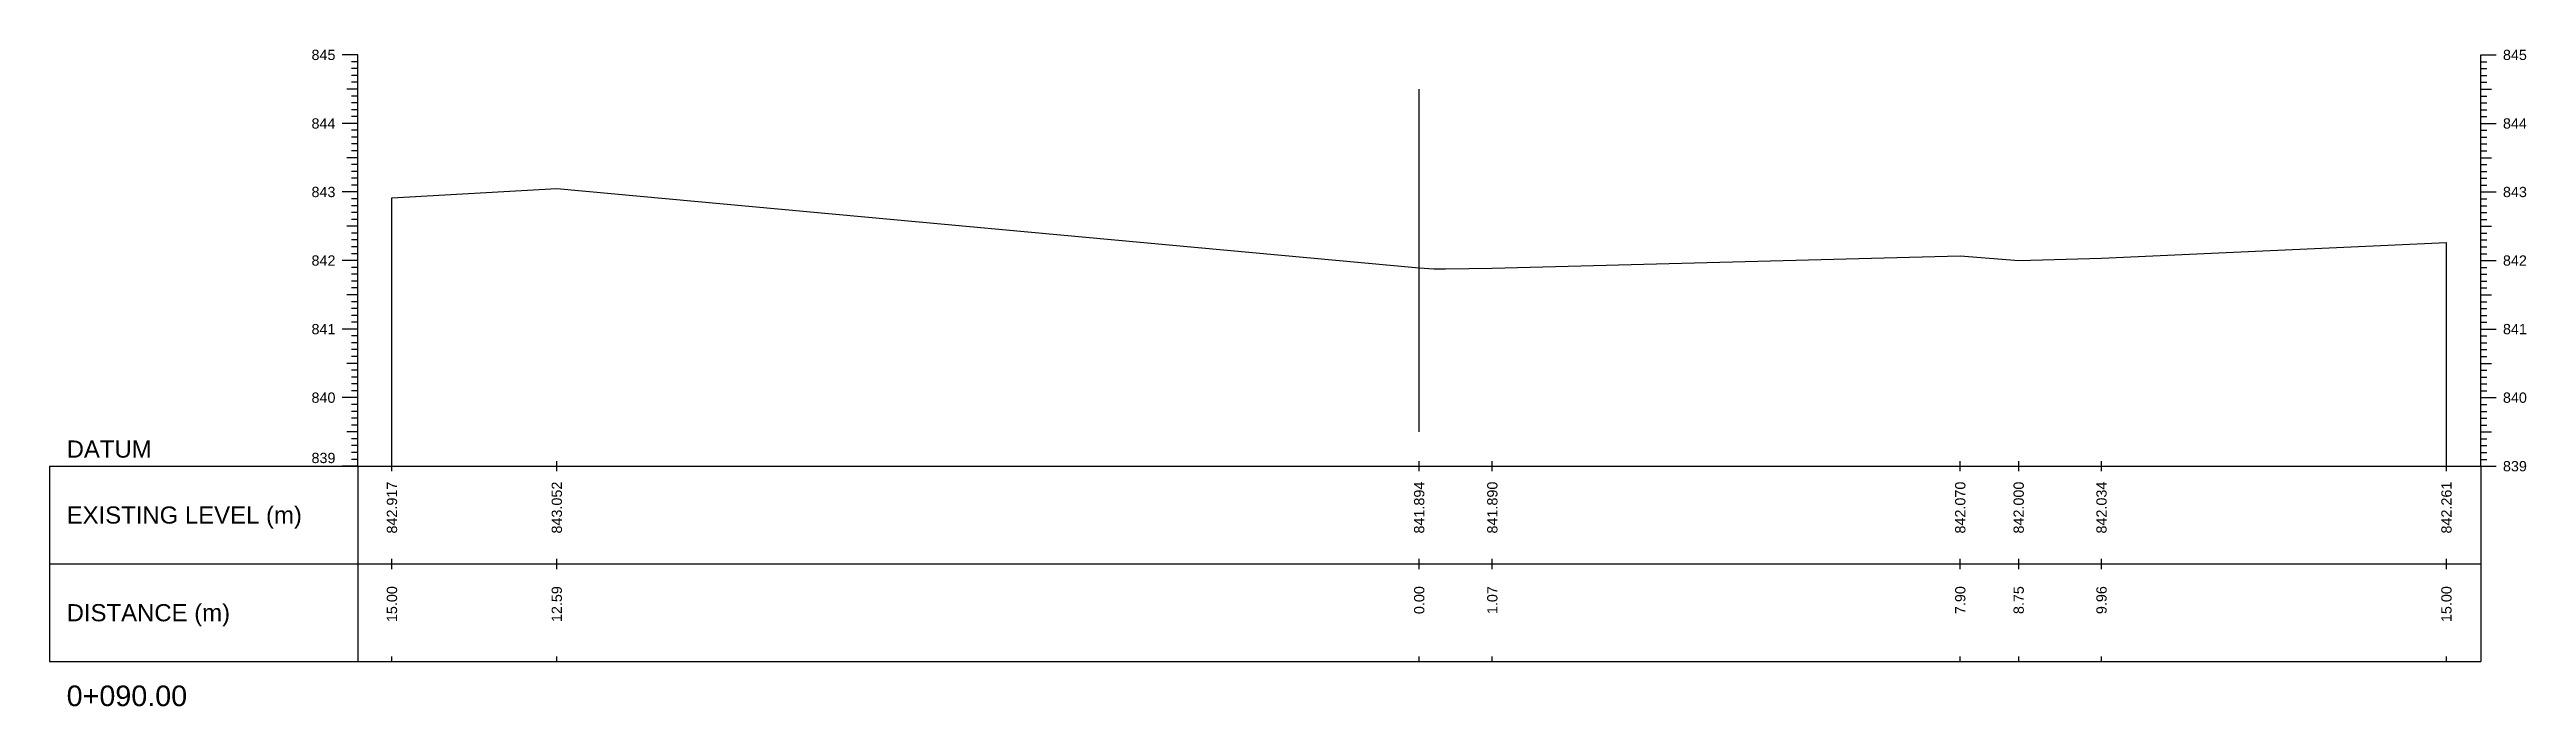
# Model space of a CAD drawing. Header units: millimetres. Extents: x 2757 to 35141, y 547 to 28513.
# Drawn here: x 29929.4 to 30291, y 25750.7 to 25846.6 of the extents above; entities that cross this region are included whole.
import ezdxf
from ezdxf.enums import TextEntityAlignment as Align

# ---------------------------------------------------------------- set-up
doc = ezdxf.new("R2010")
doc.units = ezdxf.units.MM
for name, color, linetype in [('CL', 4, 'Continuous'), ('CS_Drawing', 7, 'Continuous'), ('GL', 3, 'Continuous')]:
    doc.layers.add(name, color=color, linetype=linetype)
doc.styles.get("Standard").update_dxf_attribs({"font": 'arial.ttf'})

msp = doc.modelspace()

# ---------------------------------------------------------------- texts
at = {"layer": 'CS_Drawing'}
for s, p in [('845', (29971.10008, 25845.79126)), ('844', (29971.10008, 25835.79126)), ('843', (29971.10008, 25825.79126)), ('842', (29971.10008, 25815.79126)), ('841', (29971.10008, 25805.79126)), ('840', (29971.10008, 25795.79126))]:
    msp.add_text(s, height=1.5, dxfattribs=at).set_placement(p, align=Align.MIDDLE_RIGHT)
for s, height, p in [('845', 1.5, (30287.60008, 25845.79126)), ('844', 1.5, (30287.60008, 25835.79126)), ('843', 1.5, (30287.60008, 25825.79126)), ('842', 1.5, (30287.60008, 25815.79126)), ('841', 1.5, (30287.60008, 25805.79126)), ('840', 1.5, (30287.60008, 25795.79126)), ('DATUM', 2.5, (29931.85008, 25788.29126)), ('839', 1.5, (30287.60008, 25785.79126)), ('839', 1.5, (30287.60008, 25785.79126)), ('EXISTING LEVEL (m)', 2.5, (29931.85008, 25778.66626)), ('DISTANCE (m)', 2.5, (29931.85008, 25764.41626)), ('0+090.00', 3, (29931.85008, 25752.29126))]:
    msp.add_text(s, height=height, dxfattribs=at).set_placement(p, align=Align.MIDDLE_LEFT)
msp.add_text('839', height=1.5, dxfattribs=at).set_placement((29971.10008, 25786.24126), align=Align.RIGHT)
for s, p in [('842.917', (29979.35008, 25783.54126)), ('843.052', (30003.4192, 25783.54126)), ('841.894', (30129.35008, 25783.54126)), ('841.890', (30140.02777, 25783.54126)), ('842.070', (30208.3572, 25783.54126)), ('842.000', (30216.88687, 25783.54126)), ('842.034', (30228.98142, 25783.54126)), ('842.261', (30279.35008, 25783.54126)), ('15.00', (29979.35008, 25768.29126)), ('12.59', (30003.4192, 25768.29126)), ('0.00', (30129.35008, 25768.29126)), ('1.07', (30140.02777, 25768.29126)), ('7.90', (30208.3572, 25768.29126)), ('8.75', (30216.88687, 25768.29126)), ('9.96', (30228.98142, 25768.29126)), ('15.00', (30279.35008, 25768.29126))]:
    msp.add_text(s, height=1.5, rotation=90, dxfattribs=at).set_placement(p, align=Align.MIDDLE_RIGHT)

# ---------------------------------------------------------------- linework, layer by layer
at = {"layer": 'CL', "ltscale": 10}
msp.add_line((30129.35008, 25790.79126), (30129.35008, 25840.79126), dxfattribs=at)
at = {"layer": 'CS_Drawing'}
for p, q in [((29974.35008, 25845.79126), (29972.10008, 25845.79126)), ((29974.35008, 25845.79126), (29972.77508, 25845.79126)), ((29974.35008, 25845.79126), (29973.45008, 25845.79126)), ((29974.35008, 25844.79126), (29973.45008, 25844.79126)), ((29974.35008, 25843.79126), (29973.45008, 25843.79126)), ((29974.35008, 25842.79126), (29973.45008, 25842.79126)), ((29974.35008, 25785.79126), (29974.35008, 25845.79126)), ((30284.35008, 25845.79126), (30286.60008, 25845.79126)), ((30284.35008, 25845.79126), (30285.92508, 25845.79126)), ((30284.35008, 25845.79126), (30285.25008, 25845.79126)), ((30284.35008, 25785.79126), (30284.35008, 25845.79126)), ((30284.35008, 25844.79126), (30285.25008, 25844.79126)), ((30284.35008, 25843.79126), (30285.25008, 25843.79126)), ((30284.35008, 25842.79126), (30285.25008, 25842.79126)), ((29974.35008, 25840.79126), (29972.77508, 25840.79126)), ((29974.35008, 25841.79126), (29973.45008, 25841.79126)), ((29974.35008, 25840.79126), (29973.45008, 25840.79126)), ((29974.35008, 25839.79126), (29973.45008, 25839.79126)), ((29974.35008, 25838.79126), (29973.45008, 25838.79126)), ((30284.35008, 25841.79126), (30285.25008, 25841.79126)), ((30284.35008, 25840.79126), (30285.92508, 25840.79126)), ((30284.35008, 25840.79126), (30285.25008, 25840.79126)), ((30284.35008, 25839.79126), (30285.25008, 25839.79126)), ((30284.35008, 25838.79126), (30285.25008, 25838.79126)), ((29974.35008, 25835.79126), (29972.10008, 25835.79126)), ((29974.35008, 25835.79126), (29972.77508, 25835.79126)), ((29974.35008, 25837.79126), (29973.45008, 25837.79126)), ((29974.35008, 25836.79126), (29973.45008, 25836.79126)), ((29974.35008, 25835.79126), (29973.45008, 25835.79126)), ((30284.35008, 25837.79126), (30285.25008, 25837.79126)), ((30284.35008, 25836.79126), (30285.25008, 25836.79126)), ((30284.35008, 25835.79126), (30286.60008, 25835.79126)), ((30284.35008, 25835.79126), (30285.92508, 25835.79126)), ((30284.35008, 25835.79126), (30285.25008, 25835.79126)), ((29974.35008, 25834.79126), (29973.45008, 25834.79126)), ((29974.35008, 25833.79126), (29973.45008, 25833.79126)), ((29974.35008, 25832.79126), (29973.45008, 25832.79126)), ((29974.35008, 25831.79126), (29973.45008, 25831.79126)), ((30284.35008, 25834.79126), (30285.25008, 25834.79126)), ((30284.35008, 25833.79126), (30285.25008, 25833.79126)), ((30284.35008, 25832.79126), (30285.25008, 25832.79126)), ((30284.35008, 25831.79126), (30285.25008, 25831.79126)), ((29974.35008, 25830.79126), (29972.77508, 25830.79126)), ((29974.35008, 25830.79126), (29973.45008, 25830.79126)), ((29974.35008, 25829.79126), (29973.45008, 25829.79126)), ((29974.35008, 25828.79126), (29973.45008, 25828.79126)), ((30284.35008, 25830.79126), (30285.92508, 25830.79126)), ((30284.35008, 25830.79126), (30285.25008, 25830.79126)), ((30284.35008, 25829.79126), (30285.25008, 25829.79126)), ((30284.35008, 25828.79126), (30285.25008, 25828.79126)), ((29974.35008, 25825.79126), (29972.10008, 25825.79126)), ((29974.35008, 25825.79126), (29972.77508, 25825.79126)), ((29974.35008, 25827.79126), (29973.45008, 25827.79126)), ((29974.35008, 25826.79126), (29973.45008, 25826.79126)), ((29974.35008, 25825.79126), (29973.45008, 25825.79126)), ((29974.35008, 25824.79126), (29973.45008, 25824.79126)), ((29979.35008, 25785.79126), (29979.35008, 25824.96126)), ((30284.35008, 25827.79126), (30285.25008, 25827.79126)), ((30284.35008, 25826.79126), (30285.25008, 25826.79126)), ((30284.35008, 25825.79126), (30286.60008, 25825.79126)), ((30284.35008, 25825.79126), (30285.92508, 25825.79126)), ((30284.35008, 25825.79126), (30285.25008, 25825.79126)), ((30284.35008, 25824.79126), (30285.25008, 25824.79126)), ((29974.35008, 25820.79126), (29972.77508, 25820.79126)), ((29974.35008, 25823.79126), (29973.45008, 25823.79126)), ((29974.35008, 25822.79126), (29973.45008, 25822.79126)), ((29974.35008, 25821.79126), (29973.45008, 25821.79126)), ((29974.35008, 25820.79126), (29973.45008, 25820.79126)), ((30284.35008, 25823.79126), (30285.25008, 25823.79126)), ((30284.35008, 25822.79126), (30285.25008, 25822.79126)), ((30284.35008, 25821.79126), (30285.25008, 25821.79126)), ((30284.35008, 25820.79126), (30285.92508, 25820.79126)), ((30284.35008, 25820.79126), (30285.25008, 25820.79126)), ((29974.35008, 25819.79126), (29973.45008, 25819.79126)), ((29974.35008, 25818.79126), (29973.45008, 25818.79126)), ((29974.35008, 25817.79126), (29973.45008, 25817.79126)), ((30279.35008, 25785.79126), (30279.35008, 25818.40126)), ((30284.35008, 25819.79126), (30285.25008, 25819.79126)), ((30284.35008, 25818.79126), (30285.25008, 25818.79126)), ((30284.35008, 25817.79126), (30285.25008, 25817.79126)), ((29974.35008, 25815.79126), (29972.10008, 25815.79126)), ((29974.35008, 25815.79126), (29972.77508, 25815.79126)), ((29974.35008, 25816.79126), (29973.45008, 25816.79126)), ((29974.35008, 25815.79126), (29973.45008, 25815.79126)), ((29974.35008, 25814.79126), (29973.45008, 25814.79126)), ((29974.35008, 25813.79126), (29973.45008, 25813.79126)), ((30284.35008, 25816.79126), (30285.25008, 25816.79126)), ((30284.35008, 25815.79126), (30286.60008, 25815.79126)), ((30284.35008, 25815.79126), (30285.92508, 25815.79126)), ((30284.35008, 25815.79126), (30285.25008, 25815.79126)), ((30284.35008, 25814.79126), (30285.25008, 25814.79126)), ((30284.35008, 25813.79126), (30285.25008, 25813.79126)), ((29974.35008, 25810.79126), (29972.77508, 25810.79126)), ((29974.35008, 25812.79126), (29973.45008, 25812.79126)), ((29974.35008, 25811.79126), (29973.45008, 25811.79126)), ((29974.35008, 25810.79126), (29973.45008, 25810.79126)), ((30284.35008, 25812.79126), (30285.25008, 25812.79126)), ((30284.35008, 25811.79126), (30285.25008, 25811.79126)), ((30284.35008, 25810.79126), (30285.92508, 25810.79126)), ((30284.35008, 25810.79126), (30285.25008, 25810.79126)), ((29974.35008, 25809.79126), (29973.45008, 25809.79126)), ((29974.35008, 25808.79126), (29973.45008, 25808.79126)), ((29974.35008, 25807.79126), (29973.45008, 25807.79126)), ((29974.35008, 25806.79126), (29973.45008, 25806.79126)), ((30284.35008, 25809.79126), (30285.25008, 25809.79126)), ((30284.35008, 25808.79126), (30285.25008, 25808.79126)), ((30284.35008, 25807.79126), (30285.25008, 25807.79126)), ((30284.35008, 25806.79126), (30285.25008, 25806.79126)), ((29974.35008, 25805.79126), (29972.10008, 25805.79126)), ((29974.35008, 25805.79126), (29972.77508, 25805.79126)), ((29974.35008, 25805.79126), (29973.45008, 25805.79126)), ((29974.35008, 25804.79126), (29973.45008, 25804.79126)), ((29974.35008, 25803.79126), (29973.45008, 25803.79126)), ((29974.35008, 25802.79126), (29973.45008, 25802.79126)), ((30284.35008, 25805.79126), (30286.60008, 25805.79126)), ((30284.35008, 25805.79126), (30285.92508, 25805.79126)), ((30284.35008, 25805.79126), (30285.25008, 25805.79126)), ((30284.35008, 25804.79126), (30285.25008, 25804.79126)), ((30284.35008, 25803.79126), (30285.25008, 25803.79126)), ((30284.35008, 25802.79126), (30285.25008, 25802.79126)), ((29974.35008, 25800.79126), (29972.77508, 25800.79126)), ((29974.35008, 25801.79126), (29973.45008, 25801.79126)), ((29974.35008, 25800.79126), (29973.45008, 25800.79126)), ((29974.35008, 25799.79126), (29973.45008, 25799.79126)), ((30284.35008, 25801.79126), (30285.25008, 25801.79126)), ((30284.35008, 25800.79126), (30285.92508, 25800.79126)), ((30284.35008, 25800.79126), (30285.25008, 25800.79126)), ((30284.35008, 25799.79126), (30285.25008, 25799.79126)), ((29974.35008, 25795.79126), (29972.10008, 25795.79126)), ((29974.35008, 25795.79126), (29972.77508, 25795.79126)), ((29974.35008, 25798.79126), (29973.45008, 25798.79126)), ((29974.35008, 25797.79126), (29973.45008, 25797.79126)), ((29974.35008, 25796.79126), (29973.45008, 25796.79126)), ((29974.35008, 25795.79126), (29973.45008, 25795.79126)), ((30284.35008, 25798.79126), (30285.25008, 25798.79126)), ((30284.35008, 25797.79126), (30285.25008, 25797.79126)), ((30284.35008, 25796.79126), (30285.25008, 25796.79126)), ((30284.35008, 25795.79126), (30286.60008, 25795.79126)), ((30284.35008, 25795.79126), (30285.92508, 25795.79126)), ((30284.35008, 25795.79126), (30285.25008, 25795.79126)), ((29974.35008, 25794.79126), (29973.45008, 25794.79126)), ((29974.35008, 25793.79126), (29973.45008, 25793.79126)), ((29974.35008, 25792.79126), (29973.45008, 25792.79126)), ((29974.35008, 25791.79126), (29973.45008, 25791.79126)), ((30284.35008, 25794.79126), (30285.25008, 25794.79126)), ((30284.35008, 25793.79126), (30285.25008, 25793.79126)), ((30284.35008, 25792.79126), (30285.25008, 25792.79126)), ((30284.35008, 25791.79126), (30285.25008, 25791.79126)), ((29974.35008, 25790.79126), (29972.77508, 25790.79126)), ((29974.35008, 25790.79126), (29973.45008, 25790.79126)), ((29974.35008, 25789.79126), (29973.45008, 25789.79126)), ((29974.35008, 25788.79126), (29973.45008, 25788.79126)), ((30284.35008, 25790.79126), (30285.92508, 25790.79126)), ((30284.35008, 25790.79126), (30285.25008, 25790.79126)), ((30284.35008, 25789.79126), (30285.25008, 25789.79126)), ((30284.35008, 25788.79126), (30285.25008, 25788.79126)), ((29929.35008, 25785.79126), (29974.35008, 25785.79126)), ((29929.35008, 25785.79126), (29929.35008, 25757.29126)), ((29974.35008, 25785.79126), (29972.10008, 25785.79126)), ((29974.35008, 25785.79126), (29972.77508, 25785.79126)), ((29974.35008, 25787.79126), (29973.45008, 25787.79126)), ((29974.35008, 25786.79126), (29973.45008, 25786.79126)), ((29974.35008, 25785.79126), (29973.45008, 25785.79126)), ((29974.35008, 25785.79126), (30284.35008, 25785.79126)), ((29974.35008, 25785.79126), (29974.35008, 25757.29126)), ((29979.35008, 25785.04126), (29979.35008, 25786.54126)), ((30003.4192, 25785.04126), (30003.4192, 25786.54126)), ((30129.35008, 25785.04126), (30129.35008, 25786.54126)), ((30140.02777, 25785.04126), (30140.02777, 25786.54126)), ((30208.3572, 25785.04126), (30208.3572, 25786.54126)), ((30216.88687, 25785.04126), (30216.88687, 25786.54126)), ((30228.98142, 25785.04126), (30228.98142, 25786.54126)), ((30279.35008, 25785.04126), (30279.35008, 25786.54126)), ((30284.35008, 25787.79126), (30285.25008, 25787.79126)), ((30284.35008, 25786.79126), (30285.25008, 25786.79126)), ((30284.35008, 25785.79126), (30286.60008, 25785.79126)), ((30284.35008, 25785.79126), (30285.92508, 25785.79126)), ((30284.35008, 25785.79126), (30285.25008, 25785.79126)), ((30284.35008, 25785.79126), (30284.35008, 25757.29126)), ((29929.35008, 25771.54126), (29974.35008, 25771.54126)), ((29974.35008, 25771.54126), (30284.35008, 25771.54126)), ((29974.35008, 25771.54126), (30284.35008, 25771.54126)), ((29979.35008, 25770.79126), (29979.35008, 25772.29126)), ((30003.4192, 25770.79126), (30003.4192, 25772.29126)), ((30129.35008, 25770.79126), (30129.35008, 25772.29126)), ((30140.02777, 25770.79126), (30140.02777, 25772.29126)), ((30208.3572, 25770.79126), (30208.3572, 25772.29126)), ((30216.88687, 25770.79126), (30216.88687, 25772.29126)), ((30228.98142, 25770.79126), (30228.98142, 25772.29126)), ((30279.35008, 25770.79126), (30279.35008, 25772.29126)), ((29929.35008, 25757.29126), (29974.35008, 25757.29126)), ((29974.35008, 25757.29126), (30284.35008, 25757.29126)), ((29979.35008, 25757.29126), (29979.35008, 25758.04126)), ((30003.4192, 25757.29126), (30003.4192, 25758.04126)), ((30129.35008, 25757.29126), (30129.35008, 25758.04126)), ((30140.02777, 25757.29126), (30140.02777, 25758.04126)), ((30208.3572, 25757.29126), (30208.3572, 25758.04126)), ((30216.88687, 25757.29126), (30216.88687, 25758.04126)), ((30228.98142, 25757.29126), (30228.98142, 25758.04126)), ((30279.35008, 25757.29126), (30279.35008, 25758.04126))]:
    msp.add_line(p, q, dxfattribs=at)
at = {"layer": 'GL'}
msp.add_lwpolyline([(29979.35008, 25824.96126), (30003.4192, 25826.31126), (30129.35008, 25814.73126), (30131.4728, 25814.59126), (30133.16736, 25814.60126), (30140.02777, 25814.69126), (30208.3572, 25816.49126), (30216.88687, 25815.79126), (30228.98142, 25816.13126), (30279.35008, 25818.40126)], dxfattribs=at)

msp.set_redraw_order([(e.dxf.handle, doc.entitydb.next_handle()) for e in msp.query("TEXT MTEXT ATTDEF DIMENSION ARC_DIMENSION")])  # texts and dimensions are drawn at this point

doc.saveas('drawing.dxf')
